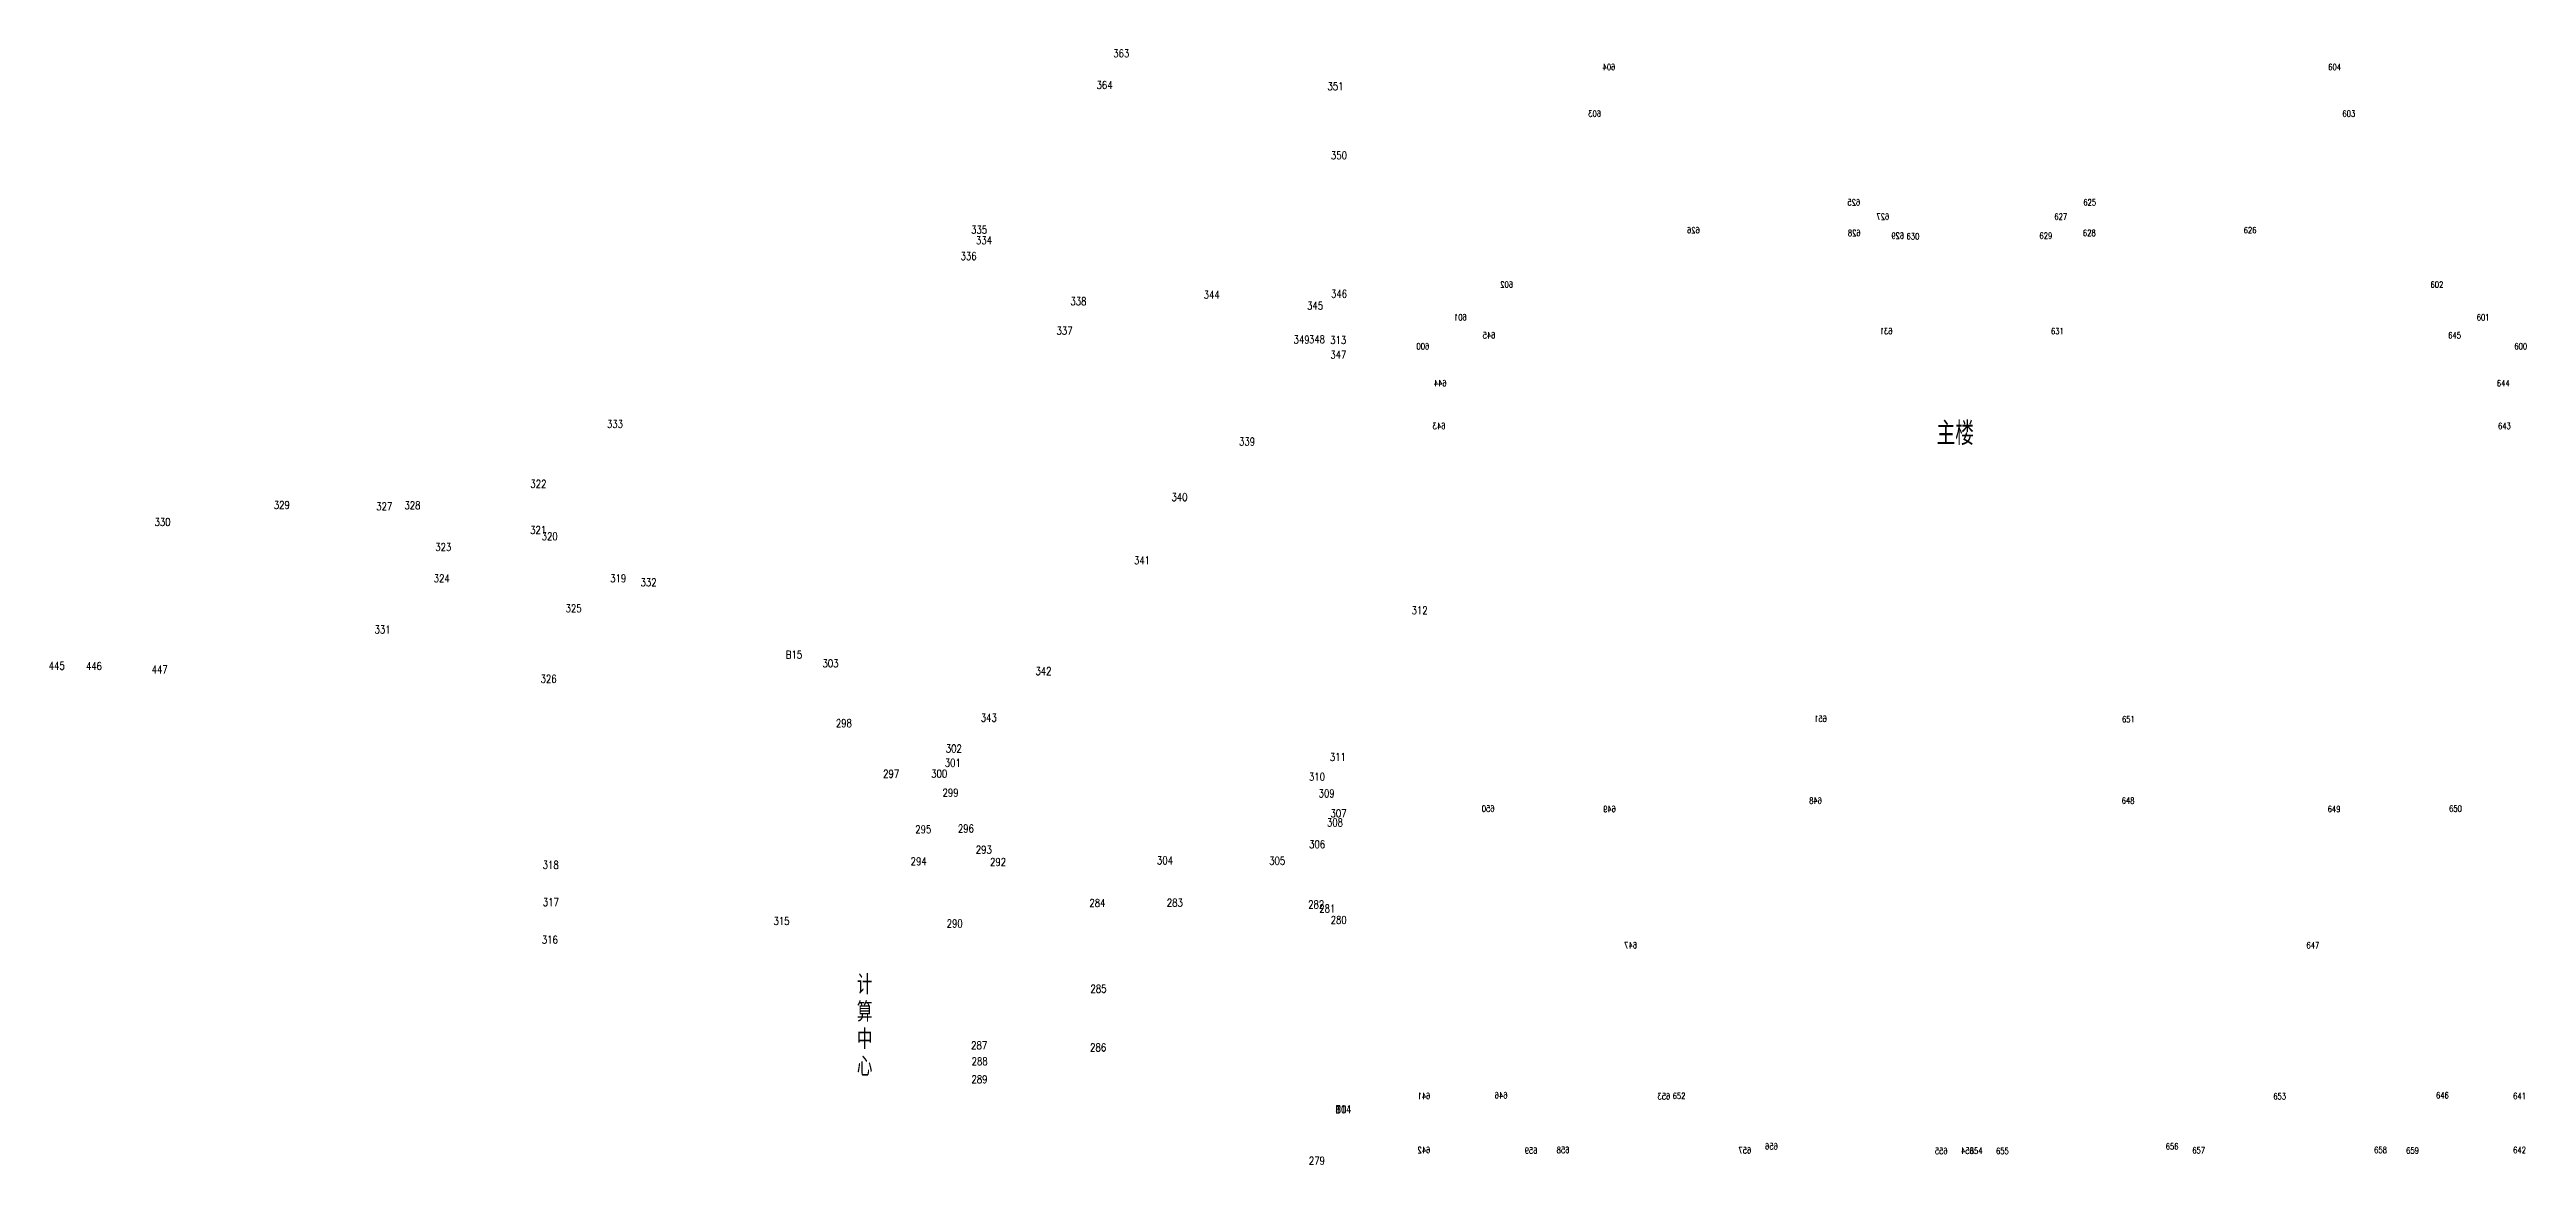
# Model space of a CAD drawing. Extents: x -992 to 2561, y -723 to 1492.
# Drawn here: x 21.9 to 339.7, y -69.4 to 73.7 of the extents above; entities that cross this region are included whole.
import ezdxf
from ezdxf.enums import TextEntityAlignment as Align

# ---------------------------------------------------------------- set-up
doc = ezdxf.new("R2010")
doc.units = 0
doc.header["$LTSCALE"] = 0.5
for name, color, linetype in [('JMD', 6, 'CONTINUOUS'), ('ZDH', 1, 'CONTINUOUS'), ('ZJ', 7, 'CONTINUOUS')]:
    doc.layers.add(name, color=color, linetype=linetype)
doc.styles.add('HZ', font='rs.shx', dxfattribs={"width": 0.8, "bigfont": 'hztxt.shx'})

msp = doc.modelspace()

# ---------------------------------------------------------------- texts
at = {"layer": 'JMD', "linetype": 'Continuous', "style": 'HZ', "width": 0.8}
for s, p in [('计', (125.51, -47.59, -0.21)), ('算', (125.51, -51.09, -0.21)), ('中', (125.51, -54.59, -0.21)), ('心', (125.51, -58.09, -0.21))]:
    msp.add_text(s, height=2.5, dxfattribs=at).set_placement(p)
at = {"layer": 'ZDH', "linetype": 'Continuous', "style": 'HZ', "width": 0.8}
for s, height, p in [('363', 1, (158.4, 72.67, 0.27)), ('604', 0.8, (314.25, 71.02, 2.6)), ('364', 1, (156.26, 68.61, -0.63)), ('351', 1, (185.88, 68.46, -0.33)), ('603', 0.8, (316.07, 65.04, 2.6)), ('350', 1, (186.32, 59.59, -0.33)), ('625', 0.8, (282.83, 53.66, 2.6)), ('335', 1, (140.16, 50.05, -1.27)), ('627', 0.8, (279.12, 51.83, 2.6)), ('626', 0.8, (303.4, 50.09, 2.6)), ('336', 1, (138.82, 46.66, -1.15)), ('334', 1, (140.79, 48.68, -0.09)), ('630', 0.8, (260.16, 49.29, 2.6)), ('629', 0.8, (277.21, 49.37, 2.6)), ('628', 0.8, (282.78, 49.74, 2.6)), ('338', 1, (152.9, 40.87, -0.41)), ('344', 1, (170, 41.7, -0.06)), ('346', 1, (186.33, 41.82, -0.35)), ('602', 0.8, (327.37, 43.11, 2.6)), ('345', 1, (183.26, 40.3, -1.33)), ('601', 0.8, (333.3, 38.9, 2.6)), ('337', 1, (151.12, 37.08, -0.45)), ('349', 1, (181.53, 35.95, -0.13)), ('348', 1, (183.5, 35.98, -1.26)), ('313', 1, (186.23, 35.89, -0.49)), ('347', 1, (186.25, 34.02, -0.33)), ('631', 0.8, (278.68, 37.13, 2.6)), ('645', 0.8, (329.64, 36.6, 2.6)), ('600', 0.8, (338.12, 35.19, 2.6)), ('644', 0.8, (335.88, 30.45, 2.6)), ('333', 1, (93.46, 25.12, -0.23)), ('643', 0.8, (336.03, 24.96, 2.6)), ('339', 1, (174.53, 22.86, -0.71)), ('322', 1, (83.63, 17.43, -1.46)), ('340', 1, (165.87, 15.73, -1.28)), ('330', 1, (35.42, 12.53, -0.36)), ('329', 1, (50.72, 14.71, -0.39)), ('327', 1, (63.86, 14.55, 0.05)), ('328', 1, (67.47, 14.68, -0.42)), ('323', 1, (71.43, 9.32, -0.43)), ('321', 1, (83.6, 11.51, -0.42)), ('320', 1, (85.08, 10.7, -0.36)), ('341', 1, (161.06, 7.61, 0.09)), ('324', 1, (71.23, 5.3, -0.32)), ('319', 1, (93.87, 5.3, -0.45)), ('332', 1, (97.76, 4.79, -1.62)), ('325', 1, (88.15, 1.45, -1.63)), ('312', 1, (196.67, 1.19, -0.45)), ('331', 1, (63.64, -1.26, -0.15)), ('445', 1, (21.85, -5.92, -0.32)), ('446', 1, (26.61, -5.95, -0.26)), ('447', 1, (35.06, -6.39, 0.12)), ('B15', 1, (116.4, -4.48, -0.21)), ('303', 1, (121.1, -5.61, 0.38)), ('342', 1, (148.42, -6.6, -0.5)), ('326', 1, (84.94, -7.59, -0.67)), ('298', 1, (122.82, -13.28, 0.02)), ('343', 1, (141.4, -12.59, -0.48)), ('651', 0.8, (287.79, -12.67, 2.6)), ('302', 1, (136.92, -16.54, 0.03)), ('297', 1, (128.88, -19.78, -0.05)), ('300', 1, (135.05, -19.77, 0.07)), ('301', 1, (136.78, -18.37, 0.04)), ('311', 1, (186.18, -17.62, -0.44)), ('299', 1, (136.5, -22.21, 0.05)), ('310', 1, (183.5, -20.16, -0.35)), ('309', 1, (184.74, -22.3, -1.28)), ('308', 1, (185.81, -26.03, -0.34)), ('307', 1, (186.26, -24.85, -0.42)), ('648', 0.8, (287.75, -23.12, 2.6)), ('649', 0.8, (314.17, -24.21, 2.6)), ('650', 0.8, (329.75, -24.14, 2.6)), ('295', 1, (133, -26.9, 0.69)), ('296', 1, (138.47, -26.8, -0.03)), ('293', 1, (140.77, -29.52, 0)), ('306', 1, (183.52, -28.82, -1.59)), ('318', 1, (85.21, -31.47, -0.5)), ('294', 1, (132.41, -31.01, 0.69)), ('292', 1, (142.59, -31.09, -0.07)), ('304', 1, (164, -30.9, -0.29)), ('305', 1, (178.4, -30.95, -0.43)), ('317', 1, (85.22, -36.25, -0.48)), ('315', 1, (114.82, -38.67, -0.39)), ('290', 1, (137.03, -38.99, -0.04)), ('284', 1, (155.34, -36.35, -0.15)), ('283', 1, (165.27, -36.33, -0.24)), ('282', 1, (183.41, -36.55, -1.69)), ('281', 1, (184.83, -37.07, -0.43)), ('280', 1, (186.29, -38.53, -0.47)), ('316', 1, (85.1, -41.06, 0.56)), ('647', 0.8, (311.46, -41.68, 2.6)), ('285', 1, (155.48, -47.37, 0.7)), ('287', 1, (140.17, -54.64, 0.21)), ('286', 1, (155.43, -54.9, 0.52)), ('288', 1, (140.23, -56.68, 0.05)), ('289', 1, (140.21, -58.98, 0.04)), ('652', 0.8, (230.15, -61.01, 2.6)), ('653', 0.8, (307.2, -61.07, 2.6)), ('646', 0.8, (328.07, -60.94, 2.6)), ('641', 0.8, (337.97, -61.03, 2.6)), ('314', 1, (186.9, -62.85, -1)), ('B01', 1, (186.9, -62.85, -1.56)), ('1', 1, (186.89, -62.83, -1.45)), ('656', 0.8, (293.4, -67.5, 2.6)), ('279', 1, (183.49, -69.42, -1.66)), ('654', 0.8, (268.26, -68.06, 2.6)), ('655', 0.8, (271.63, -68.09, 2.6)), ('657', 0.8, (296.81, -68, 2.6)), ('658', 0.8, (320.14, -67.95, 2.6)), ('659', 0.8, (324.24, -68.03, 2.6)), ('642', 0.8, (337.97, -67.97, 2.6))]:
    msp.add_text(s, height=height, dxfattribs=at).set_placement(p)
at = {"layer": 'ZDH', "linetype": 'Continuous', "style": 'HZ', "text_generation_flag": 2, "width": 0.8}
for s, p in [('604', (222.81, 71.02, 2.6)), ('603', (220.98, 65.04, 2.6)), ('625', (254.22, 53.66, 2.6)), ('626', (233.65, 50.09, 2.6)), ('627', (257.94, 51.83, 2.6)), ('628', (254.28, 49.74, 2.6)), ('629', (259.85, 49.37, 2.6)), ('602', (209.69, 43.11, 2.6)), ('601', (203.75, 38.9, 2.6)), ('600', (198.94, 35.19, 2.6)), ('645', (207.42, 36.6, 2.6)), ('631', (258.37, 37.13, 2.6)), ('644', (201.17, 30.45, 2.6)), ('643', (201.02, 24.96, 2.6)), ('651', (249.95, -12.62, 2.6)), ('650', (207.31, -24.14, 2.6)), ('649', (222.89, -24.21, 2.6)), ('648', (249.31, -23.12, 2.6)), ('647', (225.6, -41.68, 2.6)), ('641', (199.08, -61.03, 2.6)), ('646', (208.98, -60.94, 2.6)), ('653', (229.86, -61.07, 2.6)), ('656', (243.66, -67.5, 2.6)), ('642', (199.08, -67.97, 2.6)), ('659', (212.81, -68.03, 2.6)), ('658', (216.92, -67.95, 2.6)), ('657', (240.25, -68, 2.6)), ('655', (265.43, -68.09, 2.6)), ('654', (268.79, -68.06, 2.6))]:
    msp.add_text(s, height=0.8, dxfattribs=at).set_placement(p)
at = {"layer": 'ZJ', "linetype": 'Continuous', "style": 'HZ', "width": 0.8}
msp.add_text('主楼', height=3, dxfattribs=at).set_placement((266.4, 24.56, 2.6), align=Align.MIDDLE)

doc.saveas('drawing.dxf')
